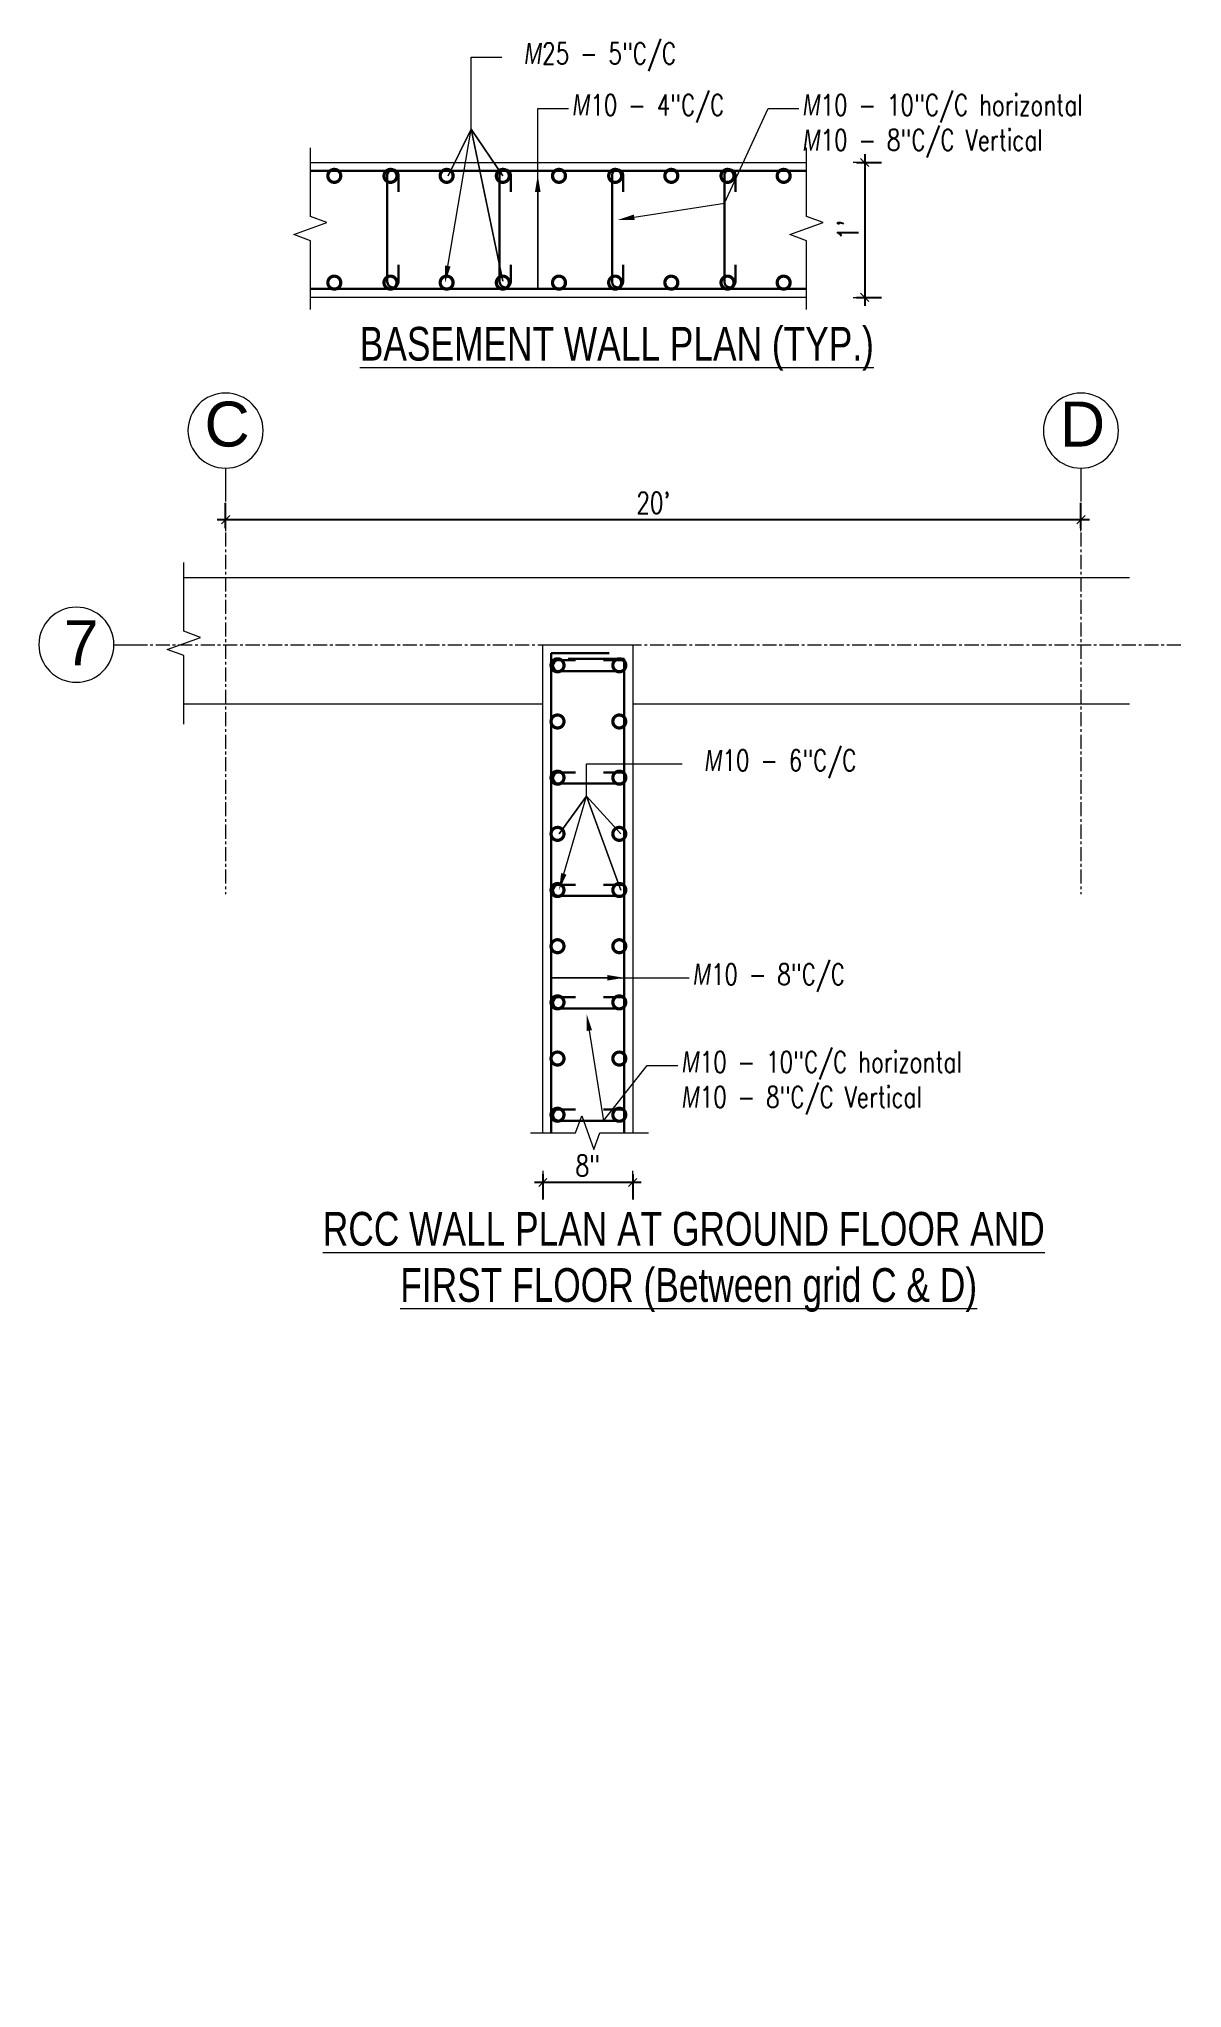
# Model space of a CAD drawing. Header units: inches. Extents: x 0 to 162649, y -36601 to -26324.
# Drawn here: x 140240.2 to 140341.9, y -30171.3 to -29997.8 of the extents above; entities that cross this region are included whole.
import ezdxf
from ezdxf import colors
from ezdxf.entities.mleader import LeaderData, LeaderLine
from ezdxf.enums import TextEntityAlignment as Align
from ezdxf.math import Vec2, Vec3

# ---------------------------------------------------------------- set-up
doc = ezdxf.new("R2010")
doc.units = ezdxf.units.IN
doc.header["$MEASUREMENT"] = 0
doc.linetypes.add('CENTER', pattern=[2, 1.25, -0.25, 0.25, -0.25])
for name, color, linetype, lineweight in [('CENTRE', 253, 'CENTER', 5), ('Dim', 1, 'Continuous', 13), ('Frame', 61, 'Continuous', 9), ('Grid', 9, 'Continuous', 13), ('Line', 31, 'Continuous', 5), ('Rein', 3, 'Continuous', 30), ('TEXT', 7, 'Continuous', 9), ('Title', 4, 'Continuous', 18)]:
    doc.layers.add(name, color=color, linetype=linetype, lineweight=lineweight)
doc.styles.add('Arial', font='arial.ttf', dxfattribs={"width": 0.8})
doc.styles.add('DIM', font='simplex.shx', dxfattribs={"width": 0.75})
doc.styles.add('S20', font='romans.shx', dxfattribs={"width": 0.75})
doc.styles.get("Standard").update_dxf_attribs({"font": 'arial.ttf'})
doc.dimstyles.new('d20', dxfattribs={"dimscale": 24, "dimtxt": 0.078125, "dimasz": 0.03125, "dimexe": 0.0625, "dimexo": 0.03125, "dimgap": 0.015625, "dimtad": 1, "dimtoh": 1, "dimdec": 0, "dimzin": 0, "dimdsep": 46, "dimlunit": 4, "dimtxsty": 'S20', "dimblk": 'OBLIQUE', "dimcen": 0.0625, "dimdle": 0.03125, "dimclrd": 256, "dimclre": 256, "dimclrt": 2, "dimadec": 0, "dimazin": 0, "dimtm": 1e-09, "dimtfac": 1, "dimtdec": 0, "dimtofl": 0, "dimtmove": 1, "dimatfit": 3, "dimfxl": 0.03125, "dimfxlon": 1, "dimtvp": 1, "dimfrac": 1, "dimtzin": 0, "dimarcsym": 0})

msp = doc.modelspace()

# ---------------------------------------------------------------- blocks, each defined once
blk = doc.blocks.new('_DotSmall')
at = {"color": 0, "linetype": 'ByBlock', "const_width": 0.5}
blk.add_lwpolyline([(-0.0625, 0, 1), (0.0625, 0, 1)], format="xyb", close=True, dxfattribs=at)
blk = doc.blocks.new('*U924')
at = {"layer": 'Rein', "xscale": 2.304, "yscale": 2.304, "zscale": 2.304}
blk.add_blockref('_DotSmall', (0, 0), dxfattribs=at)
blk = doc.blocks.new('*U925')
at = {"layer": 'Rein', "color": 0, "linetype": 'ByBlock', "lineweight": -2, "transparency": 16777216}
for p in [(0, 9.5), (5, 9.5), (10, 9.5), (15, 9.5), (20, 9.5), (25, 9.5), (30, 9.5), (35, 9.5), (40, 9.5), (0, 0), (5, 0), (10, 0), (15, 0), (20, 0), (25, 0), (30, 0), (35, 0), (40, 0)]:
    blk.add_blockref('*U924', p, dxfattribs=at)
blk = doc.blocks.new('_Oblique')
for p, q in [((-0.49, -0.49), (0.49, 0.49)), ((0, -1.37), (0, 1.38))]:
    blk.add_line(p, q)
blk = doc.blocks.new('*D964')
at = {"layer": 'Defpoints', "color": 0, "transparency": 16777216}
for p in [(140308.52, -30008.84), (140308.52, -30020.84), (140313.7, -30020.84)]:
    blk.add_point(p, dxfattribs=at)
at = {"layer": 'Dim', "lineweight": -2, "transparency": 16777216}
for p, q in [((140312.95, -30008.84), (140315.2, -30008.84)), ((140313.7, -30008.09), (140313.7, -30021.59)), ((140312.95, -30020.84), (140315.2, -30020.84))]:
    blk.add_line(p, q, dxfattribs=at)
at = {"layer": 'Dim', "lineweight": -2, "transparency": 16777216, "xscale": 0.75, "yscale": 0.75, "zscale": 0.75}
for p, rotation in [((140313.7, -30008.84), 90), ((140313.7, -30020.84), 270)]:
    blk.add_blockref('_Oblique', p, dxfattribs=dict(at, rotation=rotation))
at = {"layer": 'Dim', "color": 2, "transparency": 16777216, "insert": (140312.21, -30014.84), "char_height": 1.875, "attachment_point": 5, "rotation": 90, "style": 'S20'}
blk.add_mtext("1'", dxfattribs=at)
blk = doc.blocks.new('*U922')
at = {"layer": 'Rein', "xscale": 2.304, "yscale": 2.304, "zscale": 2.304}
blk.add_blockref('_DotSmall', (0, 0), dxfattribs=at)
blk = doc.blocks.new('*U923')
at = {"layer": 'Rein', "color": 0, "linetype": 'ByBlock', "lineweight": -2, "transparency": 16777216}
for p in [(0, 5.5), (5, 5.5), (10, 5.5), (15, 5.5), (20, 5.5), (25, 5.5), (30, 5.5), (35, 5.5), (40, 5.5), (0, 0), (5, 0), (10, 0), (15, 0), (20, 0), (25, 0), (30, 0), (35, 0), (40, 0)]:
    blk.add_blockref('*U922', p, dxfattribs=at)
blk = doc.blocks.new('*D965')
at = {"layer": 'Defpoints', "color": 0, "transparency": 16777216}
for p in [(140285.04, -30095.19), (140293.04, -30095.19), (140285.04, -30099.62)]:
    blk.add_point(p, dxfattribs=at)
at = {"layer": 'Dim', "lineweight": -2, "transparency": 16777216}
for p, q in [((140293.79, -30099.62), (140284.29, -30099.62)), ((140285.04, -30098.87), (140285.04, -30101.12)), ((140293.04, -30098.87), (140293.04, -30101.12))]:
    blk.add_line(p, q, dxfattribs=at)
at = {"layer": 'Dim', "lineweight": -2, "transparency": 16777216, "xscale": 0.75, "yscale": 0.75, "zscale": 0.75, "rotation": 180}
blk.add_blockref('_Oblique', (140285.04, -30099.62), dxfattribs=at)
at = {"layer": 'Dim', "lineweight": -2, "transparency": 16777216, "xscale": 0.75, "yscale": 0.75, "zscale": 0.75}
blk.add_blockref('_Oblique', (140293.04, -30099.62), dxfattribs=at)
at = {"layer": 'Dim', "color": 2, "transparency": 16777216, "insert": (140289.04, -30098.13), "char_height": 1.875, "attachment_point": 5, "style": 'S20'}
blk.add_mtext('8"', dxfattribs=at)
blk = doc.blocks.new('Grid_Ver')
at = {"lineweight": 5}
blk.add_line((0, 131), (0, 0), dxfattribs=at)
blk.add_circle((0, 385), 254, dxfattribs=at)
blk.add_attdef('A', text='', height=200).set_placement((2, 300), align=Align.CENTER)
blk = doc.blocks.new('*D966')
at = {"layer": 'Defpoints', "color": 0, "transparency": 16777216}
for p in [(140332.94, -30040.62), (140256.8, -30045.76), (140332.94, -30045.76)]:
    blk.add_point(p, dxfattribs=at)
at = {"layer": 'Dim', "lineweight": -2, "transparency": 16777216}
for p, q in [((140256.05, -30040.62), (140333.69, -30040.62)), ((140256.8, -30041.37), (140256.8, -30039.12)), ((140332.94, -30041.37), (140332.94, -30039.12))]:
    blk.add_line(p, q, dxfattribs=at)
at = {"layer": 'Dim', "lineweight": -2, "transparency": 16777216, "xscale": 0.75, "yscale": 0.75, "zscale": 0.75, "rotation": 180}
blk.add_blockref('_Oblique', (140256.8, -30040.62), dxfattribs=at)
at = {"layer": 'Dim', "lineweight": -2, "transparency": 16777216, "xscale": 0.75, "yscale": 0.75, "zscale": 0.75}
blk.add_blockref('_Oblique', (140332.94, -30040.62), dxfattribs=at)
at = {"layer": 'Dim', "color": 2, "transparency": 16777216, "insert": (140294.87, -30039.13), "char_height": 1.875, "attachment_point": 5, "style": 'S20'}
blk.add_mtext("20'", dxfattribs=at)

# ---------------------------------------------------------------- dimensions: what is measured, and where the dimension line sits
at = {"layer": 'Dim'}
dim = msp.add_linear_dim(base=(140313.7, -30020.84), p1=(140308.52, -30008.84), p2=(140308.52, -30020.84), angle=90, dimstyle='d20', dxfattribs=at)
dim.commit()
dim.dimension.update_dxf_attribs({"geometry": '*D964', "text_midpoint": (140312.21, -30014.84)})
dim = msp.add_linear_dim(base=(140332.94, -30040.62), p1=(140256.8, -30045.76), p2=(140332.94, -30045.76), text="20'", dimstyle='d20', dxfattribs=at)
dim.commit()
dim.dimension.update_dxf_attribs({"geometry": '*D966', "text_midpoint": (140294.87, -30039.13)})
dim = msp.add_linear_dim(base=(140285.04, -30099.62), p1=(140293.04, -30095.19), p2=(140285.04, -30095.19), dimstyle='d20', dxfattribs=at)
dim.commit()
dim.dimension.update_dxf_attribs({"geometry": '*D965', "text_midpoint": (140289.04, -30098.13)})

# ---------------------------------------------------------------- linework, layer by layer
at = {"layer": 'CENTRE'}
for p, q in [((140256.8, -30037.77), (140256.8, -30073.95)), ((140332.94, -30037.77), (140332.94, -30073.95)), ((140248.59, -30051.76), (140341.94, -30051.76))]:
    msp.add_line(p, q, dxfattribs=at)
at = {"layer": 'Frame'}
for p, q in [((140264.35, -30008.84), (140308.52, -30008.84)), ((140253.09, -30045.76), (140337.27, -30045.76)), ((140293.04, -30051.76), (140293.04, -30095.19)), ((140253.09, -30057.01), (140285.04, -30057.01)), ((140293.04, -30057.01), (140337.27, -30057.01))]:
    msp.add_line(p, q, dxfattribs=at)
for points in [[(140308.52, -30020.84), (140308.52, -30020.84), (140264.35, -30020.84)], [(140285.04, -30095.19), (140285.04, -30095.19), (140285.04, -30051.76), (140293.04, -30051.76)]]:
    msp.add_lwpolyline(points, dxfattribs=at)
at = {"layer": 'Line'}
for points in [[(140264.35, -30021.92), (140264.35, -30015.8), (140262.87, -30015.26), (140265.83, -30014.18), (140264.35, -30013.64), (140264.35, -30007.52)], [(140308.52, -30021.92), (140308.52, -30015.8), (140307.04, -30015.26), (140310.01, -30014.18), (140308.52, -30013.64), (140308.52, -30007.52)], [(140253.09, -30058.84), (140253.09, -30052.72), (140251.61, -30052.18), (140254.58, -30051.1), (140253.09, -30050.56), (140253.09, -30044.44)], [(140283.94, -30095.19), (140287.96, -30095.19), (140288.5, -30093.7), (140289.58, -30096.67), (140290.12, -30095.19), (140294.44, -30095.19)]]:
    msp.add_lwpolyline(points, dxfattribs=at)
at = {"layer": 'Rein'}
for p, q in [((140264.35, -30009.59), (140308.52, -30009.59)), ((140271.2, -30009.95), (140271.2, -30019.45)), ((140272.2, -30009.95), (140272.2, -30011.45)), ((140281.2, -30009.95), (140281.2, -30019.45)), ((140282.2, -30009.95), (140282.2, -30011.45)), ((140291.2, -30009.95), (140291.2, -30019.45)), ((140292.2, -30009.95), (140292.2, -30011.45)), ((140301.2, -30009.95), (140301.2, -30019.45)), ((140302.2, -30009.95), (140302.2, -30011.45)), ((140272.2, -30019.45), (140272.2, -30017.95)), ((140282.2, -30019.45), (140282.2, -30017.95)), ((140292.2, -30019.45), (140292.2, -30017.95)), ((140302.2, -30019.45), (140302.2, -30017.95)), ((140264.35, -30020.09), (140308.52, -30020.09)), ((140285.79, -30052.51), (140285.79, -30095.19)), ((140285.79, -30052.51), (140290.94, -30052.51)), ((140286.44, -30053.12), (140287.94, -30053.12)), ((140286.44, -30054.12), (140291.94, -30054.12)), ((140287.29, -30053.01), (140292.29, -30053.01)), ((140291.94, -30053.12), (140290.44, -30053.12)), ((140292.29, -30053.01), (140292.29, -30095.19)), ((140286.44, -30063.12), (140287.94, -30063.12)), ((140291.94, -30063.12), (140290.44, -30063.12)), ((140286.44, -30064.12), (140291.94, -30064.12)), ((140286.44, -30073.12), (140287.94, -30073.12)), ((140291.94, -30073.12), (140290.44, -30073.12)), ((140286.44, -30074.12), (140291.94, -30074.12)), ((140286.44, -30083.12), (140287.94, -30083.12)), ((140286.44, -30084.12), (140291.94, -30084.12)), ((140291.94, -30083.12), (140290.44, -30083.12)), ((140286.44, -30093.12), (140287.94, -30093.12)), ((140286.44, -30094.12), (140291.94, -30094.12)), ((140291.94, -30093.12), (140290.44, -30093.12))]:
    msp.add_line(p, q, dxfattribs=at)
for centre, start, end in [((140271.7, -30009.95), 0, 180), ((140281.7, -30009.95), 0, 180), ((140291.7, -30009.95), 0, 180), ((140301.7, -30009.95), 0, 180), ((140271.7, -30019.45), 180, 0), ((140281.7, -30019.45), 180, 0), ((140291.7, -30019.45), 180, 0), ((140301.7, -30019.45), 180, 0), ((140286.44, -30053.62), 90, 270), ((140291.94, -30053.62), 270, 90), ((140286.44, -30063.62), 90, 270), ((140291.94, -30063.62), 270, 90), ((140286.44, -30073.62), 90, 270), ((140291.94, -30073.62), 270, 90), ((140286.44, -30083.62), 90, 270), ((140291.94, -30083.62), 270, 90), ((140286.44, -30093.62), 90, 270), ((140291.94, -30093.62), 270, 90)]:
    msp.add_arc(centre, 0.5, start, end, dxfattribs=at)

# ---------------------------------------------------------------- block references
at = {"layer": 'Grid'}
ref = msp.add_blockref('Grid_Ver', (140256.8, -30037.77), dxfattribs=dict(at, xscale=-0.01316249999654247, yscale=0.01316249999654247, zscale=0.01316249999654247))
ref.add_attrib('A', 'C', dxfattribs={"layer": '0', "height": 4}).set_placement((140256.94, -30034.12), align=Align.CENTER)
ref = msp.add_blockref('Grid_Ver', (140332.94, -30037.77), dxfattribs=dict(at, xscale=-0.01316249999654247, yscale=0.01316249999654247, zscale=0.01316249999654247))
ref.add_attrib('A', 'D', dxfattribs={"layer": '0', "height": 4}).set_placement((140333.08, -30034.12), align=Align.CENTER)
ref = msp.add_blockref('Grid_Ver', (140248.59, -30051.76), dxfattribs=dict(at, xscale=-0.01316249999654247, yscale=0.01316249999654247, zscale=0.01316249999654247, rotation=90))
ref.add_attrib('A', '7', dxfattribs={"layer": '0', "height": 4}).set_placement((140243.95, -30053.58), align=Align.CENTER)
at = {"layer": 'Rein', "xscale": -1}
msp.add_blockref('*U925', (140306.48, -30019.53, 0.21), dxfattribs=at)
at = {"layer": 'Rein', "rotation": 270}
msp.add_blockref('*U923', (140286.35, -30053.59, 0.21), dxfattribs=at)

msp.set_redraw_order([(e.dxf.handle, doc.entitydb.next_handle()) for e in msp.query("TEXT MTEXT ATTDEF DIMENSION ARC_DIMENSION")])  # texts and dimensions are drawn at this point

# ---------------------------------------------------------------- leaders
at = {"layer": 'TEXT'}
ml = msp.add_multileader_mtext('Standard', dxfattribs=at)
ml.set_content('{\\Fgothici|c0;M\\Fromans|c0;25 - 5"C/C}', color=256, style='DIM')
ml.set_leader_properties(color=1, linetype='ByLayer', lineweight=9)
ml.build(insert=Vec2(0, 0))
ml.multileader.update_dxf_attribs({"text_right_attachment_type": 2, "dogleg_length": 0.114, "arrow_head_size": 1.5, "scale": 24})
ctx = ml.context
ctx.base_point, ctx.scale, ctx.char_height, ctx.arrow_head_size, ctx.landing_gap_size, ctx.plane_origin = Vec3(140281.4, -29999.45, 0.21), 24, 1.875, 1.5, 0.375, Vec3(140279.59, -30013.84, 0.21)
ctx.right_attachment, ctx.text_align_type = 2, 2
notes = []
notes.append((ctx, [(0, (1, 1, 0), (140278.66, -29999.45, 0.21), (1, 0), 2.74, [(7, [(140276.34, -30019.53, 0.21), (140278.65, -30005.86, 0.21), (140276.63, -30010.03, 0.21), (140278.65, -30005.86, 0.21), (140281.48, -30010.03, 0.21), (140278.65, -30005.86, 0.21), (140281.48, -30019.39, 0.21), (140278.65, -30005.86, 0.21)], 0, [])])]))
ctx.mtext.insert, ctx.mtext.alignment, ctx.mtext.flow_direction = Vec3(140296.91, -29998.2, 0.21), 3, 5
ml = msp.add_multileader_mtext('Standard', dxfattribs=at)
ml.set_content('{\\Fgothici|c0;M\\Fromans|c0;10 - 4"C/C}', color=256, style='DIM')
ml.set_leader_properties(color=1, linetype='ByLayer', lineweight=9)
ml.build(insert=Vec2(0, 0))
ml.multileader.update_dxf_attribs({"text_right_attachment_type": 2, "dogleg_length": 0.25, "arrow_head_size": 1.5, "scale": 24})
ctx = ml.context
ctx.base_point, ctx.scale, ctx.char_height, ctx.arrow_head_size, ctx.landing_gap_size, ctx.plane_origin = Vec3(140287.33, -30004.03, 0.21), 24, 1.875, 1.5, 0.375, Vec3(140279.09, -30008.15, 0.21)
ctx.right_attachment = 2
notes.append((ctx, [(0, (1, 1, 0), (140284.59, -30004.03, 0.21), (1, 0), 2.74, [(0, [(140284.59, -30009.95, 0.21), (140284.59, -30020.09, 0.21)], 0, [])])]))
ctx.mtext.insert, ctx.mtext.flow_direction = Vec3(140287.7, -30002.78, 0.21), 5
ml = msp.add_multileader_mtext('Standard', dxfattribs=at)
ml.set_content('{\\Fgothici|c0;M\\Fromans|c0;10 - 10"C/C horizontal\\P\\Fgothici|c0;M\\Fromans|c0;10 - 8"C/C Vertical}', color=256, style='DIM')
ml.set_leader_properties(color=1, linetype='ByLayer', lineweight=9)
ml.build(insert=Vec2(0, 0))
ml.multileader.update_dxf_attribs({"text_right_attachment_type": 2, "dogleg_length": 0.25, "arrow_head_size": 1.5, "scale": 24})
ctx = ml.context
ctx.base_point, ctx.scale, ctx.char_height, ctx.arrow_head_size, ctx.landing_gap_size, ctx.plane_origin = Vec3(140307.83, -30004.03, 0.21), 24, 1.875, 1.5, 0.375, Vec3(140299.59, -30008.15, 0.21)
ctx.right_attachment = 2
notes.append((ctx, [(0, (1, 1, 0), (140305.09, -30004.03, 0.21), (1, 0), 2.74, [(0, [(140291.7, -30013.95, 0.21), (140301.2, -30012.45, 0.21)], 0, [])])]))
ctx.mtext.insert, ctx.mtext.flow_direction = Vec3(140308.2, -30002.78, 0.21), 5
ml = msp.add_multileader_mtext('Standard', dxfattribs=at)
ml.set_content('{\\Fgothici|c0;M\\Fromans|c0;10 - 6"C/C}', color=256, style='DIM')
ml.set_leader_properties(color=1, linetype='ByLayer', lineweight=9)
ml.build(insert=Vec2(0, 0))
ml.multileader.update_dxf_attribs({"text_right_attachment_type": 2, "dogleg_length": 0.114, "arrow_head_size": 1.5, "scale": 24})
ctx = ml.context
ctx.base_point, ctx.scale, ctx.char_height, ctx.arrow_head_size, ctx.landing_gap_size, ctx.plane_origin = Vec3(140297.45, -30062.37, 0.21), 24, 1.875, 1.5, 0.375, Vec3(140289.85, -30073.21, 0.21)
ctx.right_attachment, ctx.text_align_type = 2, 2
notes.append((ctx, [(0, (1, 1, 0), (140288.94, -30062.37, 0.21), (1, 0), 8.51, [(7, [(140286.49, -30073.59, 0.21), (140288.92, -30065.23, 0.21), (140286.49, -30068.59, 0.21), (140288.92, -30065.23, 0.21), (140291.99, -30068.59, 0.21), (140288.92, -30065.23, 0.21), (140291.99, -30073.59, 0.21), (140288.92, -30065.23, 0.21)], 0, [])])]))
ctx.mtext.insert, ctx.mtext.alignment, ctx.mtext.flow_direction = Vec3(140312.96, -30061.12, 0.21), 3, 5
ml = msp.add_multileader_mtext('Standard', dxfattribs=at)
ml.set_content('{\\Fgothici|c0;M\\Fromans|c0;10 - 8"C/C}', color=256, style='DIM')
ml.set_leader_properties(color=1, linetype='ByLayer', lineweight=9)
ml.build(insert=Vec2(0, 0))
ml.multileader.update_dxf_attribs({"text_right_attachment_type": 2, "dogleg_length": 0.25, "arrow_head_size": 1.5, "scale": 24})
ctx = ml.context
ctx.base_point, ctx.scale, ctx.char_height, ctx.arrow_head_size, ctx.landing_gap_size, ctx.plane_origin = Vec3(140298.06, -30081.4, 0.21), 24, 1.875, 1.5, 0.375, Vec3(140295.36, -30085.52, 0.21)
ctx.right_attachment = 2
notes.append((ctx, [(0, (1, 1, 0), (140295.33, -30081.4, 0.21), (1, 0), 2.74, [(0, [(140292.29, -30081.4, 0.21), (140285.79, -30081.4, 0.21)], 0, [])])]))
ctx.mtext.insert, ctx.mtext.flow_direction = Vec3(140298.44, -30080.15, 0.21), 5
ml = msp.add_multileader_mtext('Standard', dxfattribs=at)
ml.set_content('{\\Fgothici|c0;M\\Fromans|c0;10 - 10"C/C horizontal\\P\\Fgothici|c0;M\\Fromans|c0;10 - 8"C/C Vertical}', color=256, style='DIM')
ml.set_leader_properties(color=1, linetype='ByLayer', lineweight=9)
ml.build(insert=Vec2(0, 0))
ml.multileader.update_dxf_attribs({"text_right_attachment_type": 2, "dogleg_length": 0.25, "arrow_head_size": 1.5, "scale": 24})
ctx = ml.context
ctx.base_point, ctx.scale, ctx.char_height, ctx.arrow_head_size, ctx.landing_gap_size, ctx.plane_origin = Vec3(140297.07, -30089.2, 0.21), 24, 1.875, 1.5, 0.375, Vec3(140288.84, -30093.32, 0.21)
ctx.right_attachment = 2
notes.append((ctx, [(0, (1, 1, 0), (140294.33, -30089.2, 0.21), (1, 0), 2.74, [(0, [(140288.94, -30084.62, 0.21), (140290.44, -30094.12, 0.21)], 0, [])])]))
ctx.mtext.insert, ctx.mtext.flow_direction = Vec3(140297.44, -30087.95, 0.21), 5
at = {"layer": 'Title'}
ml = msp.add_multileader_mtext('Standard', dxfattribs=at)
ml.set_content('{\\W0.75;\\LBASEMENT WALL PLAN (TYP.)}', color=256, style='Arial')
ml.set_leader_properties(color=1, linetype='ByLayer', lineweight=9)
ml.build(insert=Vec2(0, 0))
ml.multileader.update_dxf_attribs({"leader_type": 0, "has_dogleg": 0, "text_left_attachment_type": 5, "text_right_attachment_type": 5, "dogleg_length": 0, "arrow_head_size": 1.12, "scale": 24})
ctx = ml.context
ctx.base_point, ctx.scale, ctx.char_height, ctx.arrow_head_size, ctx.landing_gap_size, ctx.plane_origin = Vec3(140268.92, -30027.4), 24, 3, 1.12, 0, Vec3(140278.31, -30042.6)
ctx.left_attachment, ctx.right_attachment, ctx.text_align_type = 5, 5, 1
notes.append((ctx, [(0, (1, 1, 0), (140268.92, -30027.4), (1, 0), 0, [(0, [(140268.92, -30038.26)], 0, [])])]))
ctx.mtext.insert, ctx.mtext.alignment, ctx.mtext.flow_direction = Vec3(140291.63, -30023.47), 2, 5
ml = msp.add_multileader_mtext('Standard', dxfattribs=at)
ml.set_content('{\\W0.75;\\LRCC WALL PLAN AT GROUND FLOOR AND\\P FIRST FLOOR (Between grid C & D)}', color=256, style='Arial')
ml.set_leader_properties(color=1, linetype='ByLayer', lineweight=9)
ml.build(insert=Vec2(0, 0))
ml.multileader.update_dxf_attribs({"leader_type": 0, "has_dogleg": 0, "text_left_attachment_type": 5, "text_right_attachment_type": 5, "dogleg_length": 0, "arrow_head_size": 1.12, "scale": 24})
ctx = ml.context
ctx.base_point, ctx.scale, ctx.char_height, ctx.arrow_head_size, ctx.landing_gap_size, ctx.plane_origin = Vec3(140265.66, -30111.23), 24, 3, 1.12, 0, Vec3(140275.05, -30126.43)
ctx.left_attachment, ctx.right_attachment, ctx.text_align_type = 5, 5, 1
notes.append((ctx, [(0, (1, 1, 0), (140265.66, -30111.23), (1, 0), 0, [(0, [(140265.66, -30122.09)], 0, [])])]))
ctx.mtext.insert, ctx.mtext.alignment, ctx.mtext.flow_direction = Vec3(140297.59, -30102.24), 2, 5
for ctx, leaders in notes:
    for number, flags, end, landing, length, lines in leaders:
        leader = LeaderData()
        leader.index, (leader.has_last_leader_line, leader.has_dogleg_vector, leader.attachment_direction) = number, flags
        leader.last_leader_point, leader.dogleg_vector, leader.dogleg_length = Vec3(end), Vec3(landing), length
        for number, points, colour, breaks in lines:
            line = LeaderLine()
            line.index, line.vertices, line.color, line.breaks = number, Vec3.list(points), colors.encode_raw_color(colour), breaks
            leader.lines.append(line)
        ctx.leaders.append(leader)

doc.saveas('drawing.dxf')
